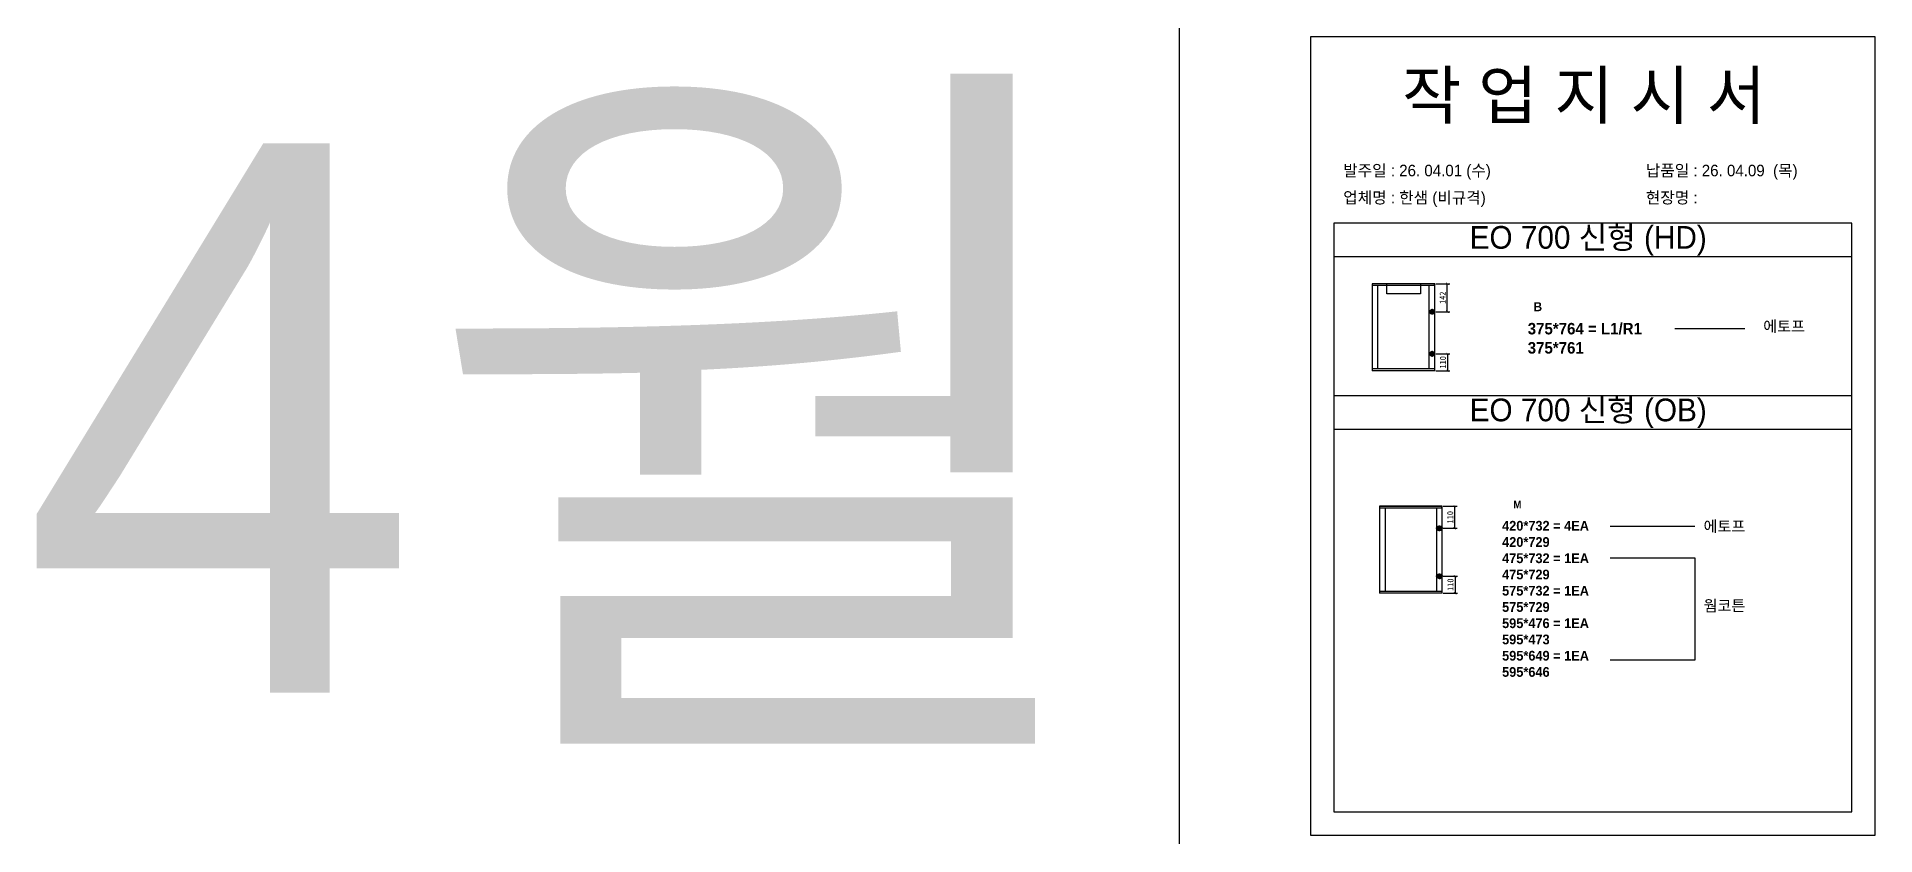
# Model space of a CAD drawing. Header units: millimetres. Extents: x -44117 to 256353, y -2095463 to 65325.
# Drawn here: x 105620 to 113150, y -836300 to -833028 of the extents above; entities that cross this region are included whole.
import ezdxf

# ---------------------------------------------------------------- set-up
doc = ezdxf.new("R2010")
doc.units = ezdxf.units.MM
doc.header["$LTSCALE"] = 10
doc.layers.add('Layer1', color=7, linetype='Continuous', lineweight=70)
doc.styles.add('MtX_Gulim', font='')
doc.styles.get('MtX_Gulim').set_extended_font_data('Gulim', bold=True)
doc.dimstyles.new('ISO-25', dxfattribs={"dimtxt": 2.5, "dimasz": 2.5, "dimexe": 1, "dimexo": 1, "dimtad": 1, "dimtxsty": 'Standard', "dimblk": 'ARCHTICK', "dimcen": 2.5, "dimadec": 0, "dimazin": 0, "dimtfac": 1, "dimtmove": 0, "dimatfit": 3, "dimfxl": 0, "dimarcsym": 0})

msp = doc.modelspace()

# ---------------------------------------------------------------- texts
at = {"linetype": 'Continuous', "style": 'MtX_Gulim'}
for s, height, p in [('B', 36.70011, (111750.73186, -834152.803)), ('M', 30.31593, (111667.73917, -834959.87116))]:
    msp.add_text(s, height=height, dxfattribs=at).set_placement(p)
at = {"attachment_point": 1}
for s, width, gutter_width, heights, insert, char_height in [('{\\fGulim|b0|i0|c129|p50;\\C40;\\c3266552;4월}', 53188.6434497, 201.02623, [-2473.34539], (105552.77579, -833464.79283), 2251.4938053), ('{\\fGulim|b0|i0|c129|p50;작 업 지 시 서}', 4553.9528048, 17.21164, [-214.58863], (111212.03012, -833171.63648), 192.7704086), ('\\pt11;{\\fGulim|b0|i0|c129|p50;발주일 : 26. 04.01 (수)}', 4553.9528048, 17.21164, [47.50981], (110970.77884, -833552.66154), 47.2287501), ('{\\fGulim|b0|i0|c129|p50;납품일 : 26. 04.09  (목)}', 4553.9528048, 17.21164, [48.31684], (112209.98686, -833552.66154), 47.2287501), ('{\\fGulim|b0|i0|c129|p50;업체명 : 한샘 (비규격)}', 4553.9528048, 17.21164, [49.72484], (110970.77884, -833663.71958), 47.2287501), ('{\\fGulim|b0|i0|c129|p50;현장명 :  }', 4553.9528048, 17.21164, [52.69999], (112209.98686, -833663.71958), 47.2287501), ('{\\fGulim|b0|i0|c129|p50;EO 700 신형 (HD)}', 2199.0574109, 8.31133, [-117.13327], (111488.50585, -833803.65338), 93.0868662), ('{\\f굴림|b1|i0|c129|p50;375*764 = L1/R1\\P\\C1;375*761}', 14248.0228166, 183.2422, [-131.32357], (111726.41075, -834200.64182), 47.1194221), ('{\\f굴림|b1|i0|c129|p50;에토프}', 13746.5878503, 176.7933, [-50.57251], (112690.88183, -834192.13288), 45.4611341), ('{\\fGulim|b0|i0|c129|p50;EO 700 신형 (OB)}', 2199.0574109, 8.31133, [-117.13327], (111488.50585, -834510.6967), 93.0868662), ('{\\f굴림|b1|i0|c129|p50;420*732 = 4EA\\P\\C1;420*729\\P\\C256;475*732 = 1EA\\P\\C1;475*729\\P\\C256;575*732 = 1EA\\P\\C1;575*729\\P\\C256;595*476 = 1EA\\P\\C1;595*473\\P\\C256;595*649 = 1EA\\P\\C1;595*646}', 12072.7918459, 155.2668, [-640.76601], (111621.54195, -835011.81295), 39.9257485), ('{\\f굴림|b1|i0|c129|p50;에토프}', 13746.5878503, 176.7933, [-50.57251], (112446.5199, -835011.5686), 45.4611341), ('{\\f굴림|b1|i0|c129|p50;웜코튼}', 13746.5878503, 176.7933, [-49.06916], (112446.5199, -835336.70224), 45.4611341)]:
    msp.add_mtext_dynamic_manual_height_columns(s, width=width, gutter_width=gutter_width, heights=heights, dxfattribs=dict(at, insert=insert, char_height=char_height))

# ---------------------------------------------------------------- blocks, each defined once
blk = doc.blocks.new('_ArchTick')
at = {"color": 0, "linetype": 'ByBlock', "const_width": 0.15}
blk.add_lwpolyline([(-0.5, -0.5), (0.5, 0.5)], dxfattribs=at)
blk = doc.blocks.new('*D5494')
at = {"color": 0, "lineweight": -2}
for p, q in [((111349.8, -834040.3), (111406.9, -834040.3)), ((111396.9, -834155), (111396.9, -834040.3)), ((111349.8, -834155), (111406.9, -834155))]:
    blk.add_line(p, q, dxfattribs=at)
at = {"layer": 'Defpoints', "color": 0}
for p in [(111334.8, -834040.3), (111396.9, -834040.3), (111334.8, -834155)]:
    blk.add_point(p, dxfattribs=at)
at = {"color": 0, "lineweight": -2, "xscale": 10, "yscale": 10, "zscale": 10}
for p, rotation in [((111396.9, -834040.3), 90), ((111396.9, -834155), 270)]:
    blk.add_blockref('_ArchTick', p, dxfattribs=dict(at, rotation=rotation))
at = {"color": 0, "insert": (111378.2, -834097.6), "char_height": 25, "attachment_point": 5, "rotation": 90}
blk.add_mtext('142', dxfattribs=at)
blk = doc.blocks.new('*D5495')
at = {"color": 0, "lineweight": -2}
for p, q in [((111349.8, -834327.4), (111407.9, -834327.4)), ((111397.9, -834327.4), (111397.9, -834397.1)), ((111349.8, -834397.1), (111407.9, -834397.1))]:
    blk.add_line(p, q, dxfattribs=at)
at = {"layer": 'Defpoints', "color": 0}
for p in [(111334.8, -834327.4), (111334.8, -834397.1), (111397.9, -834397.1)]:
    blk.add_point(p, dxfattribs=at)
at = {"color": 0, "lineweight": -2, "xscale": 10, "yscale": 10, "zscale": 10}
for p, rotation in [((111397.9, -834327.4), 90), ((111397.9, -834397.1), 270)]:
    blk.add_blockref('_ArchTick', p, dxfattribs=dict(at, rotation=rotation))
at = {"color": 0, "insert": (111379.2, -834362.2), "char_height": 25, "attachment_point": 5, "rotation": 90}
blk.add_mtext('110', dxfattribs=at)
blk = doc.blocks.new('*D5496')
at = {"color": 0, "lineweight": -2}
for p, q in [((111380.6, -834951.5), (111437.7, -834951.5)), ((111427.7, -835042.1), (111427.7, -834951.5)), ((111380.6, -835042.1), (111437.7, -835042.1))]:
    blk.add_line(p, q, dxfattribs=at)
at = {"layer": 'Defpoints', "color": 0}
for p in [(111365.6, -834951.5), (111427.7, -834951.5), (111365.6, -835042.1)]:
    blk.add_point(p, dxfattribs=at)
at = {"color": 0, "lineweight": -2, "xscale": 10, "yscale": 10, "zscale": 10}
for p, rotation in [((111427.7, -834951.5), 90), ((111427.7, -835042.1), 270)]:
    blk.add_blockref('_ArchTick', p, dxfattribs=dict(at, rotation=rotation))
at = {"color": 0, "insert": (111408.9, -834996.8), "char_height": 25, "attachment_point": 5, "rotation": 90}
blk.add_mtext('110', dxfattribs=at)
blk = doc.blocks.new('*D5497')
at = {"color": 0, "lineweight": -2}
for p, q in [((111380.6, -835238.6), (111438.7, -835238.6)), ((111428.7, -835238.6), (111428.7, -835308.3)), ((111380.6, -835308.3), (111438.7, -835308.3))]:
    blk.add_line(p, q, dxfattribs=at)
at = {"layer": 'Defpoints', "color": 0}
for p in [(111365.6, -835238.6), (111365.6, -835308.3), (111428.7, -835308.3)]:
    blk.add_point(p, dxfattribs=at)
at = {"color": 0, "lineweight": -2, "xscale": 10, "yscale": 10, "zscale": 10}
for p, rotation in [((111428.7, -835238.6), 90), ((111428.7, -835308.3), 270)]:
    blk.add_blockref('_ArchTick', p, dxfattribs=dict(at, rotation=rotation))
at = {"color": 0, "insert": (111409.9, -835273.4), "char_height": 25, "attachment_point": 5, "rotation": 90}
blk.add_mtext('110', dxfattribs=at)

# ---------------------------------------------------------------- dimensions: what is measured, and where the dimension line sits
for base, p1, p2, text, picture, middle in [((111396.9331, -834040.28645), (111334.81376, -834154.98152), (111334.81376, -834040.28645), '142', '*D5494', (111378.1831, -834097.63399)), ((111397.92665, -834397.05544), (111334.81376, -834327.35991), (111334.81376, -834397.05544), '110', '*D5495', (111379.17665, -834362.20767)), ((111427.67317, -834951.49614), (111365.55383, -835042.09167), (111365.55383, -834951.49614), '110', '*D5496', (111408.92317, -834996.7939)), ((111428.66672, -835308.26513), (111365.55383, -835238.5696), (111365.55383, -835308.26513), '110', '*D5497', (111409.91672, -835273.41736))]:
    dim = msp.add_linear_dim(base=base, p1=p1, p2=p2, angle=90, text=text, dimstyle='ISO-25', override={"dimscale": 10, "dimasz": 1, "dimexo": 1.5, "dimtxsty": 'Standard'})
    dim.commit()
    dim.dimension.update_dxf_attribs({"geometry": picture, "text_midpoint": middle})

# ---------------------------------------------------------------- linework, layer by layer
for p, q in [((113053.25381, -833792.64251), (110932.77931, -833792.64251)), ((113053.25381, -833930.33566), (110932.77931, -833930.33566)), ((111089.03781, -834040.54275), (111089.03781, -834396.79913)), ((111345.89886, -834041.00409), (111089.03781, -834041.00409)), ((111345.89886, -834047.97544), (111089.03781, -834047.97544)), ((111345.64256, -834040.28645), (111089.29411, -834040.28645)), ((111111.84847, -834047.46284), (111111.84847, -834389.36645)), ((111322.8319, -834389.36645), (111322.8319, -834047.97544)), ((111344.61736, -834047.97544), (111344.61736, -834040.28645)), ((111345.89886, -834396.79913), (111345.89886, -834040.54275)), ((111345.89886, -834389.36645), (111089.03781, -834389.36645)), ((111090.31931, -834397.05544), (111090.31931, -834389.36645)), ((111344.61736, -834389.36645), (111344.61736, -834397.05544)), ((111345.89886, -834396.3378), (111089.03781, -834396.3378)), ((111345.64256, -834397.05544), (111089.29411, -834397.05544)), ((113053.25381, -834499.68583), (110932.77931, -834499.68583)), ((113053.25381, -834637.37898), (110932.77931, -834637.37898)), ((111119.77788, -834951.75244), (111119.77788, -835308.00882)), ((111376.63893, -834952.21378), (111119.77788, -834952.21378)), ((111376.63893, -834959.18513), (111119.77788, -834959.18513)), ((111376.38263, -834951.49614), (111120.03418, -834951.49614)), ((111142.58854, -834958.67253), (111142.58854, -835300.57614)), ((111353.57197, -835300.57614), (111353.57197, -834959.18513)), ((111375.35743, -834959.18513), (111375.35743, -834951.49614)), ((111376.63893, -835308.00882), (111376.63893, -834951.75244)), ((112064.41348, -835033.23658), (112410.52349, -835033.23658)), ((111376.63893, -835300.57614), (111119.77788, -835300.57614)), ((111376.63893, -835307.54749), (111119.77788, -835307.54749)), ((111376.38263, -835308.26513), (111120.03418, -835308.26513)), ((111121.05938, -835308.26513), (111121.05938, -835300.57614)), ((111375.35743, -835300.57614), (111375.35743, -835308.26513))]:
    msp.add_line(p, q)
at = {"color": 1}
for p in [(110300.49669, 21924.9366), (110300.49669, 14161.07811), (110300.49669, 18584.38997), (110300.49669, 10820.53148), (110300.49669, 18627.87121), (110300.49669, 10864.01272), (110300.49669, 15287.32457), (110300.49669, 7523.46608), (110300.49669, 3746.75115), (110300.49669, 21924.9366), (110300.49669, 14161.07811), (110300.49669, 18584.38997), (110300.49669, 10820.53148), (110300.49669, 18627.87121), (110300.49669, 10864.01272), (110300.49669, 15287.32457), (110300.49669, 7523.46608), (110300.49669, 3746.75115), (110300.49669, 21924.9366), (110300.49669, 14161.07811), (110300.49669, 18584.38997), (110300.49669, 10820.53148), (110300.49669, 18627.87121), (110300.49669, 10864.01272), (110300.49669, 15287.32457), (110300.49669, 7523.46608), (110300.49669, 3746.75115), (110300.49669, 21924.9366), (110300.49669, 14161.07811), (110300.49669, 18584.38997), (110300.49669, 10820.53148), (110300.49669, 18627.87121), (110300.49669, 10864.01272), (110300.49669, 15287.32457), (110300.49669, 7523.46608), (110300.49669, 3746.75115), (110300.49669, 21924.9366), (110300.49669, 14161.07811), (110300.49669, 18584.38997), (110300.49669, 10820.53148), (110300.49669, 18627.87121), (110300.49669, 10864.01272), (110300.49669, 15287.32457), (110300.49669, 7523.46608), (110300.49669, 3746.75115), (110300.49669, 21924.9366), (110300.49669, 14161.07811), (110300.49669, 18584.38997), (110300.49669, 10820.53148), (110300.49669, 18627.87121), (110300.49669, 10864.01272), (110300.49669, 15287.32457), (110300.49669, 7523.46608), (110300.49669, 3746.75115), (110300.49669, 21924.9366), (110300.49669, 14161.07811), (110300.49669, 18584.38997), (110300.49669, 10820.53148), (110300.49669, 18627.87121), (110300.49669, 10864.01272), (110300.49669, 15287.32457), (110300.49669, 7523.46608), (110300.49669, 3746.75115), (110300.49669, 21924.9366), (110300.49669, 14161.07811), (110300.49669, 18584.38997), (110300.49669, 10820.53148), (110300.49669, 18627.87121), (110300.49669, 10864.01272), (110300.49669, 15287.32457), (110300.49669, 7523.46608), (110300.49669, 3746.75115), (110300.49669, 21924.9366), (110300.49669, 14161.07811), (110300.49669, 18584.38997), (110300.49669, 10820.53148), (110300.49669, 18627.87121), (110300.49669, 10864.01272), (110300.49669, 15287.32457), (110300.49669, 7523.46608), (110300.49669, 3746.75115), (110300.49669, 21924.9366), (110300.49669, 14161.07811), (110300.49669, 18584.38997), (110300.49669, 10820.53148), (110300.49669, 18627.87121), (110300.49669, 10864.01272), (110300.49669, 15287.32457), (110300.49669, 7523.46608), (110300.49669, 3746.75115), (110300.49669, 12702.87182), (110300.49669, 4939.01333), (110300.49669, 9362.32519), (110300.49669, 1598.4667), (110300.49669, 9405.80642), (110300.49669, 1641.94794), (110300.49669, 6065.25979), (110300.49669, -1698.5987), (110300.49669, -5475.31363), (110300.49669, 12702.87182), (110300.49669, 4939.01333), (110300.49669, 9362.32519), (110300.49669, 1598.4667), (110300.49669, 9405.80642), (110300.49669, 1641.94794), (110300.49669, 6065.25979), (110300.49669, -1698.5987), (110300.49669, -5475.31363), (110300.49669, 12702.87182), (110300.49669, 4939.01333), (110300.49669, 9362.32519), (110300.49669, 1598.4667), (110300.49669, 9405.80642), (110300.49669, 1641.94794), (110300.49669, 6065.25979), (110300.49669, -1698.5987), (110300.49669, -5475.31363), (110300.49669, 12702.87182), (110300.49669, 4939.01333), (110300.49669, 9362.32519), (110300.49669, 1598.4667), (110300.49669, 9405.80642), (110300.49669, 1641.94794), (110300.49669, 6065.25979), (110300.49669, -1698.5987), (110300.49669, -5475.31363), (110300.49669, 12702.87182), (110300.49669, 4939.01333), (110300.49669, 9362.32519), (110300.49669, 1598.4667), (110300.49669, 9405.80642), (110300.49669, 1641.94794), (110300.49669, 6065.25979), (110300.49669, -1698.5987), (110300.49669, -5475.31363)]:
    msp.add_xline(p, (0, 1), dxfattribs=at)
msp.add_lwpolyline([(110836.39411, -836299.80106), (113149.63901, -836299.80106), (113149.63901, -833028.21184), (110836.39411, -833028.21184)], close=True)
for points in [[(110932.77931, -833792.64251), (110932.77931, -836203.41586), (113053.25381, -836203.41586), (113053.25381, -833792.64251)], [(111287.77748, -834040.28645), (111287.77748, -834081.9354), (111149.83379, -834081.9354), (111149.83379, -834040.28645)], [(112329.17064, -834223.95134), (112615.61096, -834223.95134)], [(112064.41348, -835162.59083), (112410.52349, -835162.59083), (112410.52349, -835582.11811), (112064.41348, -835582.11811)]]:
    msp.add_lwpolyline(points)
for centre, start, end in [((111345.64256, -834040.54275), 0, 90), ((111089.29411, -834396.79914), 180, 270), ((111345.64256, -834396.79914), 270, 0), ((111376.38263, -834951.75244), 0, 90), ((111120.03418, -835308.00883), 180, 270), ((111376.38263, -835308.00883), 270, 0)]:
    msp.add_arc(centre, 0.2563, start, end)
at = {"layer": 'Layer1'}
for p, q in [((111334.81376, -834145.53531), (111334.81376, -834164.42773)), ((111334.81376, -834336.80612), (111334.81376, -834317.9137)), ((111365.55383, -835032.64545), (111365.55383, -835051.53788)), ((111365.55383, -835248.01581), (111365.55383, -835229.12339))]:
    msp.add_line(p, q, dxfattribs=at)
for points in [[(111344.25997, -834154.98152), (111325.36755, -834154.98152)], [(111344.25997, -834327.35991), (111325.36755, -834327.35991)], [(111375.00004, -835042.09167), (111356.10762, -835042.09167)], [(111375.00004, -835238.5696), (111356.10762, -835238.5696)]]:
    msp.add_lwpolyline(points, close=True, dxfattribs=at)
for centre in [(111334.81376, -834154.98152), (111334.81376, -834327.35991), (111365.55383, -835042.09167), (111365.55383, -835238.5696)]:
    msp.add_circle(centre, 6.29747, dxfattribs=at)

msp.set_redraw_order([(e.dxf.handle, doc.entitydb.next_handle()) for e in msp.query("TEXT MTEXT ATTDEF DIMENSION ARC_DIMENSION")])  # texts and dimensions are drawn at this point

doc.saveas('drawing.dxf')
